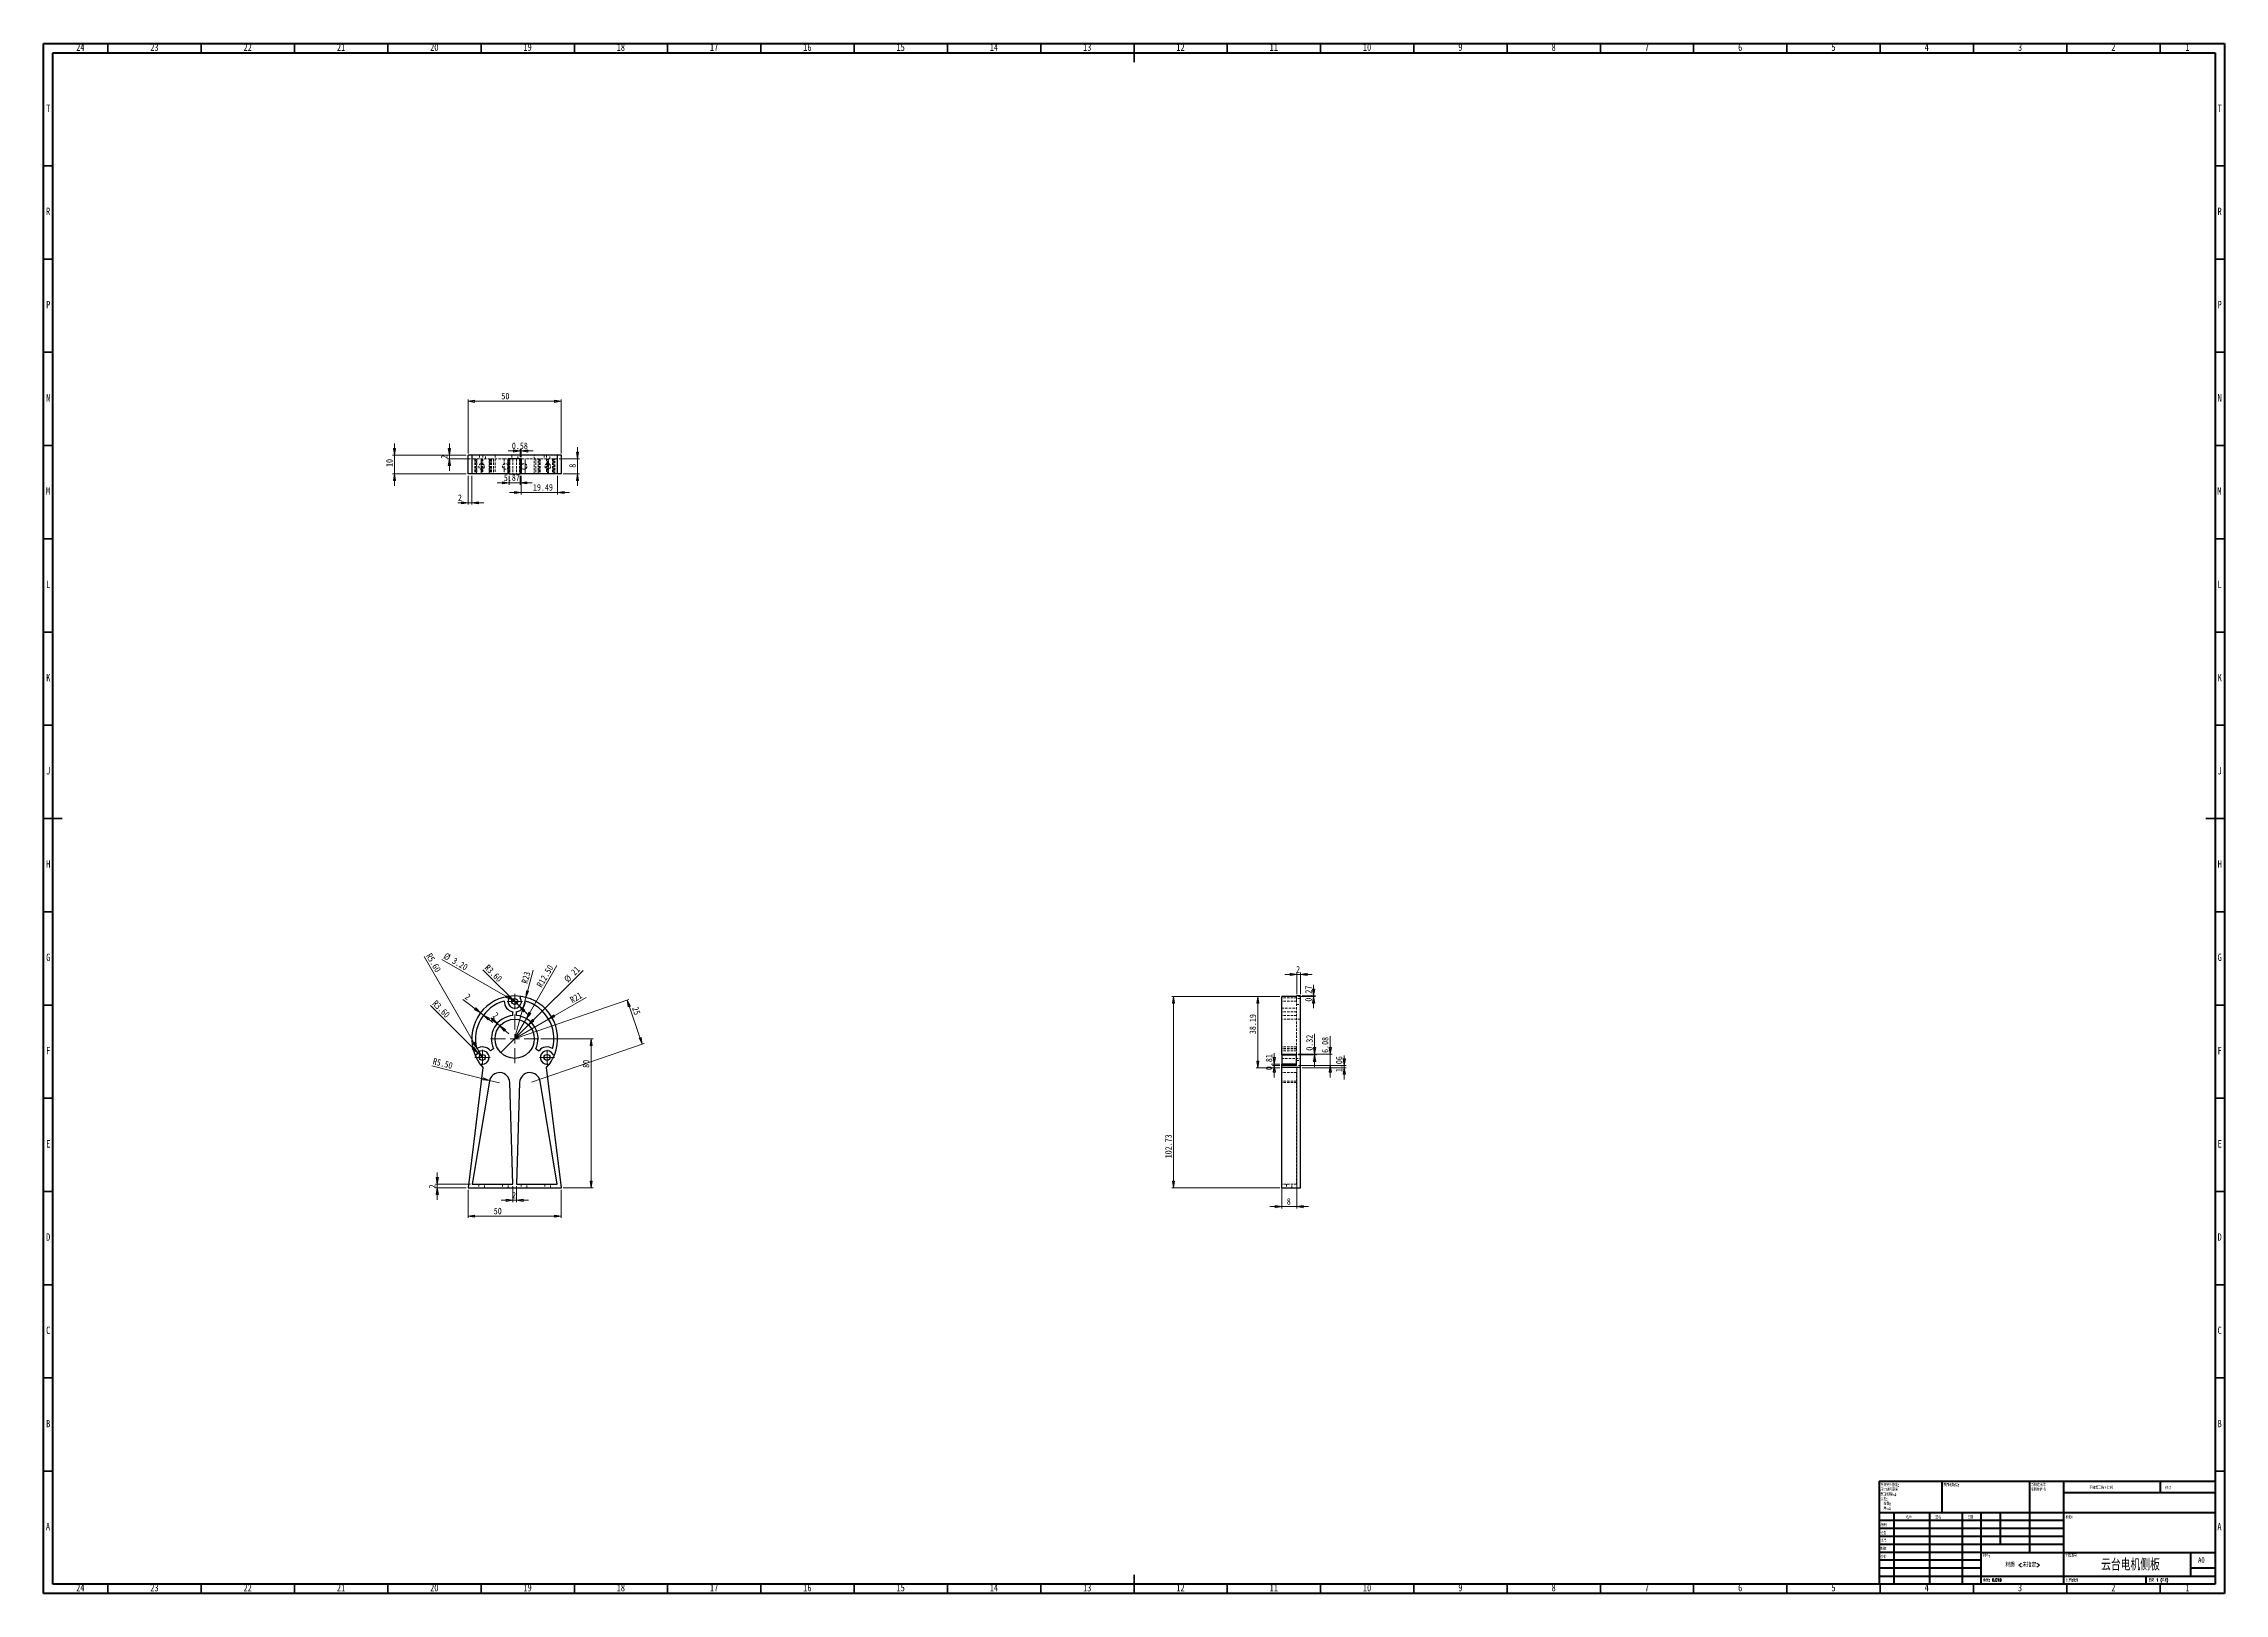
# Model space of a CAD drawing. Header units: millimetres. Extents: x 15 to 1184, y 5 to 836.
import ezdxf

# ---------------------------------------------------------------- set-up
doc = ezdxf.new("R2010")
doc.units = ezdxf.units.MM
doc.linetypes.add('HIDDEN', pattern=[1.905, 1.27, -0.635])
doc.styles.add('SLDTEXTSTYLE0', font='TXT', dxfattribs={"width": 0.75, "bigfont": 'bigfont'})
doc.styles.add('SLDTEXTSTYLE1', font='TXT', dxfattribs={"width": 0.694444, "bigfont": 'bigfont'})
doc.styles.add('SLDTEXTSTYLE2', font='TXT', dxfattribs={"width": 0.75})
doc.dimstyles.new('SLDDIMSTYLE0', dxfattribs={"dimtxt": 3.5, "dimasz": 3.556, "dimexe": 0, "dimexo": 0.0625, "dimgap": 0.875, "dimtad": 1, "dimrnd": 1e-09, "dimzin": 12, "dimdsep": 46, "dimtxsty": 'SLDTEXTSTYLE2', "dimblk1": 'NONE', "dimblk2": 'CLOSED', "dimsah": 1, "dimcen": 0, "dimadec": 0, "dimazin": 3, "dimtfac": 1, "dimtmove": 0, "dimatfit": 3, "dimldrblk": 'NONE', "dimfxl": 1, "dimfrac": 2, "dimtolj": 1, "dimtzin": 12, "dimarcsym": 0})
doc.dimstyles.new('SLDDIMSTYLE1', dxfattribs={"dimtxt": 3.5, "dimasz": 3.556, "dimexe": 0, "dimexo": 0.0625, "dimgap": 0.875, "dimtad": 1, "dimrnd": 1e-09, "dimzin": 4, "dimdsep": 46, "dimtxsty": 'SLDTEXTSTYLE2', "dimblk1": 'CLOSED', "dimblk2": 'CLOSED', "dimsah": 1, "dimcen": 0, "dimadec": 0, "dimazin": 1, "dimtfac": 1, "dimtofl": 0, "dimtmove": 0, "dimatfit": 3, "dimldrblk": 'CLOSED', "dimfxl": 1, "dimfrac": 2, "dimtolj": 1, "dimtzin": 12, "dimarcsym": 0})
doc.dimstyles.new('SLDDIMSTYLE2', dxfattribs={"dimtxt": 3.5, "dimasz": 3.556, "dimexe": 0, "dimexo": 0.0625, "dimgap": 0.875, "dimtad": 1, "dimrnd": 1e-09, "dimzin": 12, "dimdsep": 46, "dimtxsty": 'SLDTEXTSTYLE2', "dimblk1": 'CLOSED', "dimblk2": 'CLOSED', "dimsah": 1, "dimcen": 0, "dimadec": 0, "dimazin": 3, "dimtfac": 1, "dimtofl": 0, "dimtmove": 0, "dimatfit": 3, "dimldrblk": 'CLOSED', "dimfxl": 1, "dimfrac": 2, "dimtolj": 1, "dimtzin": 12, "dimarcsym": 0})
doc.dimstyles.new('SLDDIMSTYLE3', dxfattribs={"dimtxt": 3.5, "dimasz": 3.556, "dimexe": 0, "dimexo": 0.0625, "dimgap": 0.875, "dimtad": 1, "dimrnd": 1e-09, "dimzin": 4, "dimdsep": 46, "dimtxsty": 'SLDTEXTSTYLE2', "dimblk1": 'CLOSED', "dimblk2": 'CLOSED', "dimsah": 1, "dimcen": 0, "dimadec": 0, "dimazin": 1, "dimtfac": 1, "dimtofl": 0, "dimtmove": 1, "dimatfit": 3, "dimldrblk": 'CLOSED', "dimfxl": 1, "dimfrac": 2, "dimtolj": 1, "dimtzin": 12, "dimarcsym": 0})
doc.dimstyles.new('SLDDIMSTYLE4', dxfattribs={"dimtxt": 3.5, "dimasz": 3.556, "dimexe": 0, "dimexo": 0.0625, "dimgap": 0.875, "dimtad": 1, "dimrnd": 1e-09, "dimzin": 4, "dimdsep": 46, "dimtxsty": 'SLDTEXTSTYLE2', "dimblk1": 'NONE', "dimblk2": 'CLOSED', "dimsah": 1, "dimcen": 0, "dimadec": 0, "dimazin": 1, "dimtfac": 1, "dimtmove": 0, "dimatfit": 3, "dimldrblk": 'NONE', "dimfxl": 1, "dimfrac": 2, "dimtolj": 1, "dimtzin": 12, "dimarcsym": 0})
doc.dimstyles.new('SLDDIMSTYLE5', dxfattribs={"dimtxt": 3.5, "dimasz": 3.556, "dimexe": 0, "dimexo": 0.0625, "dimgap": 0.875, "dimtad": 1, "dimrnd": 1e-09, "dimzin": 12, "dimdsep": 46, "dimtxsty": 'SLDTEXTSTYLE2', "dimblk1": 'CLOSED', "dimblk2": 'CLOSED', "dimsah": 1, "dimcen": 0.09, "dimadec": 0, "dimazin": 3, "dimtfac": 1, "dimtmove": 0, "dimatfit": 0, "dimldrblk": 'CLOSED', "dimfxl": 1, "dimfrac": 2, "dimtolj": 1, "dimtzin": 12, "dimarcsym": 0})
doc.dimstyles.new('SLDDIMSTYLE6', dxfattribs={"dimtxt": 3.5, "dimasz": 3.556, "dimexe": 0, "dimexo": 0.0625, "dimgap": 0.875, "dimtad": 1, "dimrnd": 1e-09, "dimzin": 12, "dimdsep": 46, "dimtxsty": 'SLDTEXTSTYLE2', "dimblk1": 'CLOSED', "dimblk2": 'CLOSED', "dimsah": 1, "dimcen": 0.09, "dimadec": 0, "dimazin": 3, "dimtfac": 1, "dimtofl": 0, "dimtmove": 0, "dimatfit": 3, "dimldrblk": 'CLOSED', "dimfxl": 1, "dimfrac": 2, "dimtolj": 1, "dimtzin": 12, "dimarcsym": 0})
doc.dimstyles.new('SLDDIMSTYLE7', dxfattribs={"dimtxt": 3.5, "dimasz": 3.556, "dimexe": 0, "dimexo": 0.0625, "dimgap": 0.875, "dimtad": 1, "dimrnd": 1e-09, "dimdsep": 46, "dimtxsty": 'SLDTEXTSTYLE2', "dimblk1": 'CLOSED', "dimblk2": 'CLOSED', "dimsah": 1, "dimcen": 0.09, "dimadec": 0, "dimazin": 2, "dimtfac": 1, "dimtmove": 0, "dimatfit": 0, "dimldrblk": 'CLOSED', "dimfxl": 1, "dimfrac": 2, "dimtolj": 1, "dimtzin": 12, "dimarcsym": 0})

msp = doc.modelspace()

# ---------------------------------------------------------------- texts
at = {"color": 7, "linetype": 'Continuous', "lineweight": 0}
for s, insert, char_height, attachment_point, style in [('24', (34.67, 836.06), 3.9688, 2, 'SLDTEXTSTYLE2'), ('23', (74.42, 836.06), 3.9688, 2, 'SLDTEXTSTYLE2'), ('22', (124.42, 836.06), 3.9688, 2, 'SLDTEXTSTYLE2'), ('21', (174.42, 836.06), 3.9688, 2, 'SLDTEXTSTYLE2'), ('20', (224.42, 836.06), 3.9688, 2, 'SLDTEXTSTYLE2'), ('19', (274.42, 836.06), 3.9688, 2, 'SLDTEXTSTYLE2'), ('18', (324.42, 836.06), 3.9688, 2, 'SLDTEXTSTYLE2'), ('17', (374.42, 836.06), 3.9688, 2, 'SLDTEXTSTYLE2'), ('16', (424.42, 836.06), 3.9688, 2, 'SLDTEXTSTYLE2'), ('15', (474.42, 836.06), 3.9688, 2, 'SLDTEXTSTYLE2'), ('14', (524.42, 836.06), 3.9688, 2, 'SLDTEXTSTYLE2'), ('13', (574.42, 836.06), 3.9688, 2, 'SLDTEXTSTYLE2'), ('12', (624.42, 836.06), 3.9688, 2, 'SLDTEXTSTYLE2'), ('11', (674.42, 836.06), 3.9688, 2, 'SLDTEXTSTYLE2'), ('10', (724.42, 836.06), 3.9688, 2, 'SLDTEXTSTYLE2'), ('9', (774.46, 836.06), 3.969, 2, 'SLDTEXTSTYLE2'), ('8', (824.46, 836.06), 3.969, 2, 'SLDTEXTSTYLE2'), ('7', (874.46, 836.06), 3.969, 2, 'SLDTEXTSTYLE2'), ('6', (924.46, 836.06), 3.969, 2, 'SLDTEXTSTYLE2'), ('5', (974.46, 836.06), 3.969, 2, 'SLDTEXTSTYLE2'), ('4', (1024.46, 836.06), 3.969, 2, 'SLDTEXTSTYLE2'), ('3', (1074.46, 836.06), 3.969, 2, 'SLDTEXTSTYLE2'), ('2', (1124.46, 836.06), 3.969, 2, 'SLDTEXTSTYLE2'), ('1', (1164.21, 836.06), 3.969, 2, 'SLDTEXTSTYLE2'), ('T', (17.488, 803.31), 3.969, 2, 'SLDTEXTSTYLE2'), ('T', (1181.488, 803.31), 3.969, 2, 'SLDTEXTSTYLE2'), ('R', (17.444, 748.06), 3.969, 2, 'SLDTEXTSTYLE2'), ('R', (1181.444, 748.06), 3.969, 2, 'SLDTEXTSTYLE2'), ('P', (17.485, 698.06), 3.969, 2, 'SLDTEXTSTYLE2'), ('P', (1181.485, 698.06), 3.969, 2, 'SLDTEXTSTYLE2'), ('N', (17.464, 648.06), 3.969, 2, 'SLDTEXTSTYLE2'), ('N', (1181.464, 648.06), 3.969, 2, 'SLDTEXTSTYLE2'), ('M', (17.362, 598.06), 3.969, 2, 'SLDTEXTSTYLE2'), ('M', (1181.362, 598.06), 3.969, 2, 'SLDTEXTSTYLE2'), ('L', (17.455, 548.06), 3.969, 2, 'SLDTEXTSTYLE2'), ('L', (1181.455, 548.06), 3.969, 2, 'SLDTEXTSTYLE2'), ('K', (17.489, 498.06), 3.969, 2, 'SLDTEXTSTYLE2'), ('K', (1181.489, 498.06), 3.969, 2, 'SLDTEXTSTYLE2'), ('J', (17.465, 448.06), 3.969, 2, 'SLDTEXTSTYLE2'), ('J', (1181.465, 448.06), 3.969, 2, 'SLDTEXTSTYLE2'), ('H', (17.49, 398.06), 3.969, 2, 'SLDTEXTSTYLE2'), ('H', (1181.49, 398.06), 3.969, 2, 'SLDTEXTSTYLE2'), ('G', (17.487, 348.06), 3.969, 2, 'SLDTEXTSTYLE2'), ('G', (1181.487, 348.06), 3.969, 2, 'SLDTEXTSTYLE2'), ('F', (17.458, 298.06), 3.969, 2, 'SLDTEXTSTYLE2'), ('F', (1181.458, 298.06), 3.969, 2, 'SLDTEXTSTYLE2'), ('E', (17.508, 248.06), 3.969, 2, 'SLDTEXTSTYLE2'), ('E', (1181.508, 248.06), 3.969, 2, 'SLDTEXTSTYLE2'), ('D', (17.453, 198.06), 3.969, 2, 'SLDTEXTSTYLE2'), ('D', (1181.453, 198.06), 3.969, 2, 'SLDTEXTSTYLE2'), ('C', (17.459, 148.06), 3.969, 2, 'SLDTEXTSTYLE2'), ('C', (1181.459, 148.06), 3.969, 2, 'SLDTEXTSTYLE2'), ('B', (17.471, 98.06), 3.969, 2, 'SLDTEXTSTYLE2'), ('B', (1181.471, 98.06), 3.969, 2, 'SLDTEXTSTYLE2'), ('\\M+1955C\\M+196CA\\M+19165糙\\M+19378:', (1033.371, 63.919), 1.5, 1, 'SLDTEXTSTYLE0'), ('\\M+19573调\\M+190AE\\M+18D48\\M+192F6图\\M+194E4\\M+197E1', (1111.615, 62.533), 1.5, 1, 'SLDTEXTSTYLE0'), ('\\M+18F43订', (1152.328, 62.335), 1.5, 1, 'SLDTEXTSTYLE0'), ('A', (17.34, 42.81), 3.969, 2, 'SLDTEXTSTYLE2'), ('检查', (999.624, 38.154), 1.5, 1, 'SLDTEXTSTYLE0'), ('绘\\M+190A7', (999.685, 42.43), 1.5, 1, 'SLDTEXTSTYLE0'), ('\\M+196BC\\M+18FCC', (1013.322, 46.501), 1.5, 1, 'SLDTEXTSTYLE0'), ('签\\M+196BC', (1029.034, 46.562), 1.5, 1, 'SLDTEXTSTYLE0'), ('\\M+193FA\\M+18AFA', (1046.215, 46.576), 1.5, 1, 'SLDTEXTSTYLE0'), ('标题:', (1098.956, 46.576), 1.5, 1, 'SLDTEXTSTYLE0'), ('A', (1181.34, 42.81), 3.969, 2, 'SLDTEXTSTYLE2'), ('\\M+194E1\\M+18F79', (999.622, 34.177), 1.5, 1, 'SLDTEXTSTYLE0'), ('验检', (999.677, 25.35), 1.5, 1, 'SLDTEXTSTYLE0'), ('\\M+190A7\\M+191A2', (999.682, 29.734), 1.5, 1, 'SLDTEXTSTYLE0'), ('\\M+18DDE\\M+197BF:', (1054.646, 25.986), 1.5, 1, 'SLDTEXTSTYLE0'), ('\\M+18D48\\M+192F6图\\M+18D86', (1098.629, 25.986), 1.5, 1, 'SLDTEXTSTYLE0'), ('\\M+1895D\\M+191E4电\\M+18AF7侧\\M+194C2', (1133.664, 23.607), 6.35, 2, 'SLDTEXTSTYLE0'), ('A0', (1169.871, 24.406), 2.9104, 1, 'SLDTEXTSTYLE2'), ('\\M+18F64\\M+197CA: 0.019', (1054.618, 12.949), 1.4986, 1, 'SLDTEXTSTYLE0'), ('\\M+18DDE质 <\\M+196A2\\M+18E77\\M+192E8>', (1075.966, 21.486), 2.38125, 2, 'SLDTEXTSTYLE0'), ('\\M+194E4\\M+197E1:1:1', (1099.074, 12.9), 1.5, 1, 'SLDTEXTSTYLE0'), ('图纸 1 (\\M+18BA41)', (1143.478, 12.9), 1.5, 1, 'SLDTEXTSTYLE1'), ('24', (34.67, 10.06), 3.9688, 2, 'SLDTEXTSTYLE2'), ('23', (74.42, 10.06), 3.9688, 2, 'SLDTEXTSTYLE2'), ('22', (124.42, 10.06), 3.9688, 2, 'SLDTEXTSTYLE2'), ('21', (174.42, 10.06), 3.9688, 2, 'SLDTEXTSTYLE2'), ('20', (224.42, 10.06), 3.9688, 2, 'SLDTEXTSTYLE2'), ('19', (274.42, 10.06), 3.9688, 2, 'SLDTEXTSTYLE2'), ('18', (324.42, 10.06), 3.9688, 2, 'SLDTEXTSTYLE2'), ('17', (374.42, 10.06), 3.9688, 2, 'SLDTEXTSTYLE2'), ('16', (424.42, 10.06), 3.9688, 2, 'SLDTEXTSTYLE2'), ('15', (474.42, 10.06), 3.9688, 2, 'SLDTEXTSTYLE2'), ('14', (524.42, 10.06), 3.9688, 2, 'SLDTEXTSTYLE2'), ('13', (574.42, 10.06), 3.9688, 2, 'SLDTEXTSTYLE2'), ('12', (624.42, 10.06), 3.9688, 2, 'SLDTEXTSTYLE2'), ('11', (674.42, 10.06), 3.9688, 2, 'SLDTEXTSTYLE2'), ('10', (724.42, 10.06), 3.9688, 2, 'SLDTEXTSTYLE2'), ('9', (774.46, 10.06), 3.969, 2, 'SLDTEXTSTYLE2'), ('8', (824.46, 10.06), 3.969, 2, 'SLDTEXTSTYLE2'), ('7', (874.46, 10.06), 3.969, 2, 'SLDTEXTSTYLE2'), ('6', (924.46, 10.06), 3.969, 2, 'SLDTEXTSTYLE2'), ('5', (974.46, 10.06), 3.969, 2, 'SLDTEXTSTYLE2'), ('4', (1024.46, 10.06), 3.969, 2, 'SLDTEXTSTYLE2'), ('3', (1074.46, 10.06), 3.969, 2, 'SLDTEXTSTYLE2'), ('2', (1124.46, 10.06), 3.969, 2, 'SLDTEXTSTYLE2'), ('1', (1164.21, 10.06), 3.969, 2, 'SLDTEXTSTYLE2')]:
    msp.add_mtext(s, dxfattribs=dict(at, insert=insert, char_height=char_height, attachment_point=attachment_point, style=style))

# ---------------------------------------------------------------- blocks, each defined once
blk = doc.blocks.new('SW_NOTE_0')
at = {"color": 0, "linetype": 'Continuous', "lineweight": 0, "char_height": 1.5, "attachment_point": 1, "style": 'SLDTEXTSTYLE0'}
for s, insert in [('\\M+18F9C\\M+194F1另\\M+18A4F\\M+18E77\\M+192E8:', (0, 1.9)), ('\\M+18EDA\\M+190A1\\M+18E67\\M+19770\\M+19F7C\\M+195C4', (0, -0.6)), ('\\M+1955C\\M+196CA\\M+19165糙\\M+19378:', (0, -3.1)), ('\\M+18CF6\\M+18DB7:', (0, -5.6)), ('线\\M+190AB:', (1.7, -8.1)), ('\\M+18A70\\M+19378:', (1.7, -10.6))]:
    blk.add_mtext(s, dxfattribs=dict(at, insert=insert))
blk = doc.blocks.new('SW_NOTE_1')
at = {"color": 0, "linetype": 'Continuous', "lineweight": 0, "char_height": 1.5, "attachment_point": 1, "style": 'SLDTEXTSTYLE0'}
for s, insert in [('\\M+18FAB锐边\\M+190B4\\M+18F9C', (0, 1.9)), ('\\M+196D1\\M+18E68\\M+19BF3\\M+190DC\\M+19266', (0, -0.6))]:
    blk.add_mtext(s, dxfattribs=dict(at, insert=insert))
blk = doc.blocks.new('_Closed')
at = {"color": 0, "linetype": 'ByBlock', "lineweight": -2}
for p, q in [((-1, 0.166667), (0, 0)), ((-1, 0.166667), (-1, -0.166667)), ((0, 0), (-1, -0.166667)), ((0, 0), (-1, 0))]:
    blk.add_line(p, q, dxfattribs=at)
blk = doc.blocks.new('_D')
at = {"color": 7, "linetype": 'Continuous', "lineweight": 18}
for q in [(304.2, 339), (260.1, 295)]:
    blk.add_line((274.9, 309.8), q, dxfattribs=at)
at = {"color": 7, "linetype": 'Continuous', "lineweight": 18, "xscale": 3.556, "yscale": 3.556, "rotation": 225}
blk.add_blockref('_Closed', (274.9, 309.8, -5), dxfattribs=at)
at = {"color": 7, "linetype": 'Continuous', "lineweight": 18, "char_height": 3.5, "attachment_point": 1, "rotation": 45, "style": 'SLDTEXTSTYLE2'}
for s, insert in [('21', (297.3, 338.6)), ('%%c', (293.6, 334.8))]:
    blk.add_mtext(s, dxfattribs=dict(at, insert=insert))
blk = doc.blocks.new('_None')
blk = doc.blocks.new('_D_1')
at = {"color": 7, "linetype": 'Continuous', "lineweight": 18}
for q in [(290.1, 341.6), (267.5, 302.4)]:
    blk.add_line((273.8, 313.2), q, dxfattribs=at)
at = {"color": 7, "linetype": 'Continuous', "lineweight": 18, "xscale": 3.556, "yscale": 3.556, "rotation": 240}
blk.add_blockref('_Closed', (273.8, 313.2, -5), dxfattribs=at)
at = {"color": 7, "linetype": 'Continuous', "lineweight": 18, "insert": (279, 331.3), "char_height": 3.5, "attachment_point": 1, "rotation": 60, "style": 'SLDTEXTSTYLE2'}
blk.add_mtext('R12.50', dxfattribs=at)
blk = doc.blocks.new('_D_2')
at = {"color": 7, "linetype": 'Continuous', "lineweight": 18}
for q in [(305.9, 324.6), (267.5, 302.4)]:
    blk.add_line((285.7, 312.9), q, dxfattribs=at)
at = {"color": 7, "linetype": 'Continuous', "lineweight": 18, "xscale": 3.556, "yscale": 3.556, "rotation": 210}
blk.add_blockref('_Closed', (285.7, 312.9, -5), dxfattribs=at)
at = {"color": 7, "linetype": 'Continuous', "lineweight": 18, "insert": (296.7, 324.4), "char_height": 3.5, "attachment_point": 1, "rotation": 30, "style": 'SLDTEXTSTYLE2'}
blk.add_mtext('R21', dxfattribs=at)
blk = doc.blocks.new('_D_3')
at = {"color": 7, "linetype": 'Continuous', "lineweight": 18}
for q in [(277.4, 339.1), (267.5, 302.4)]:
    blk.add_line((273.5, 324.6), q, dxfattribs=at)
at = {"color": 7, "linetype": 'Continuous', "lineweight": 18, "xscale": 3.556, "yscale": 3.556, "rotation": 255}
blk.add_blockref('_Closed', (273.5, 324.6, -5), dxfattribs=at)
at = {"color": 7, "linetype": 'Continuous', "lineweight": 18, "insert": (271, 332.6), "char_height": 3.5, "attachment_point": 1, "rotation": 75, "style": 'SLDTEXTSTYLE2'}
blk.add_mtext('R23', dxfattribs=at)
blk = doc.blocks.new('_D_4')
at = {"color": 7, "linetype": 'Continuous', "lineweight": 18}
for q in [(250.4, 339.4), (274.6, 315.4)]:
    blk.add_line((270.1, 319.8), q, dxfattribs=at)
at = {"color": 7, "linetype": 'Continuous', "lineweight": 18, "xscale": 3.556, "yscale": 3.556, "rotation": 135.0644554425}
blk.add_blockref('_Closed', (270.1, 319.8, -5), dxfattribs=at)
at = {"color": 7, "linetype": 'Continuous', "lineweight": 18, "insert": (253.6, 342.6), "char_height": 3.5, "attachment_point": 1, "rotation": 315, "style": 'SLDTEXTSTYLE2'}
blk.add_mtext('R3.60', dxfattribs=at)
blk = doc.blocks.new('_D_5')
at = {"color": 7, "linetype": 'Continuous', "lineweight": 18}
for q in [(228.5, 344.9), (268.9, 321.6)]:
    blk.add_line((266.1, 323.2), q, dxfattribs=at)
at = {"color": 7, "linetype": 'Continuous', "lineweight": 18, "xscale": 3.556, "yscale": 3.556, "rotation": 330}
blk.add_blockref('_Closed', (266.1, 323.2, -5), dxfattribs=at)
at = {"color": 7, "linetype": 'Continuous', "lineweight": 18, "char_height": 3.5, "attachment_point": 1, "rotation": 330, "style": 'SLDTEXTSTYLE2'}
for s, insert in [('%%c', (230.8, 348.8)), ('3.20', (235.4, 346.2))]:
    blk.add_mtext(s, dxfattribs=dict(at, insert=insert))
blk = doc.blocks.new('_D_6')
at = {"color": 7, "linetype": 'Continuous', "lineweight": 18}
for p, q in [((249.2, 316.3), (239.8, 323.4)), ((250.8, 315.1), (249.2, 316.3)), ((250.8, 315.1), (255.8, 311.2))]:
    blk.add_line(p, q, dxfattribs=at)
at = {"color": 7, "linetype": 'Continuous', "lineweight": 18, "xscale": 3.556, "yscale": 3.556}
for p, rotation in [((249.2, 316.3, -5), 322.840775269), ((250.8, 315.1, -5), 142.840775269)]:
    blk.add_blockref('_Closed', p, dxfattribs=dict(at, rotation=rotation))
at = {"color": 7, "linetype": 'Continuous', "lineweight": 18, "insert": (242.6, 327), "char_height": 3.5, "attachment_point": 1, "rotation": 322.8408, "style": 'SLDTEXTSTYLE2'}
blk.add_mtext('2', dxfattribs=at)
blk = doc.blocks.new('_D_7')
at = {"color": 7, "linetype": 'Continuous', "lineweight": 18}
for p, q in [((258.1, 310.6), (254.7, 313.6)), ((259.6, 309.3), (258.1, 310.6)), ((259.6, 309.3), (264.4, 305.1))]:
    blk.add_line(p, q, dxfattribs=at)
at = {"color": 7, "linetype": 'Continuous', "lineweight": 18, "xscale": 3.556, "yscale": 3.556}
for p, rotation in [((258.1, 310.6, -5), 318.8118849179), ((259.6, 309.3, -5), 138.8118849179)]:
    blk.add_blockref('_Closed', p, dxfattribs=dict(at, rotation=rotation))
at = {"color": 7, "linetype": 'Continuous', "lineweight": 18, "insert": (257.7, 317), "char_height": 3.5, "attachment_point": 1, "rotation": 318.8119, "style": 'SLDTEXTSTYLE2'}
blk.add_mtext('2', dxfattribs=at)
blk = doc.blocks.new('_D_8')
at = {"color": 7, "linetype": 'Continuous', "lineweight": 18}
for q in [(219, 346.5), (250.2, 292.4)]:
    blk.add_line((247.4, 297.2), q, dxfattribs=at)
at = {"color": 7, "linetype": 'Continuous', "lineweight": 18, "xscale": 3.556, "yscale": 3.556, "rotation": 300}
blk.add_blockref('_Closed', (247.4, 297.2, -5), dxfattribs=at)
at = {"color": 7, "linetype": 'Continuous', "lineweight": 18, "insert": (222.9, 348.7), "char_height": 3.5, "attachment_point": 1, "rotation": 300, "style": 'SLDTEXTSTYLE2'}
blk.add_mtext('R5.60', dxfattribs=at)
blk = doc.blocks.new('_D_9')
at = {"color": 7, "linetype": 'Continuous', "lineweight": 18}
for q in [(222.4, 320.2), (250.2, 292.4)]:
    blk.add_line((247.7, 294.9), q, dxfattribs=at)
at = {"color": 7, "linetype": 'Continuous', "lineweight": 18, "xscale": 3.556, "yscale": 3.556, "rotation": 315}
blk.add_blockref('_Closed', (247.7, 294.9, -5), dxfattribs=at)
at = {"color": 7, "linetype": 'Continuous', "lineweight": 18, "insert": (225.6, 323.4), "char_height": 3.5, "attachment_point": 1, "rotation": 315, "style": 'SLDTEXTSTYLE2'}
blk.add_mtext('R3.60', dxfattribs=at)
blk = doc.blocks.new('_D_10')
at = {"color": 7, "linetype": 'Continuous', "lineweight": 18}
for p, q in [((242.5, 221.4), (242.5, 206.3)), ((292.5, 221.4), (292.5, 206.3)), ((242.5, 207.3), (292.5, 207.3))]:
    blk.add_line(p, q, dxfattribs=at)
at = {"color": 7, "linetype": 'Continuous', "lineweight": 18, "xscale": 3.556, "yscale": 3.556, "rotation": 180}
blk.add_blockref('_Closed', (242.5, 207.3, -5), dxfattribs=at)
at = {"color": 7, "linetype": 'Continuous', "lineweight": 18, "xscale": 3.556, "yscale": 3.556}
blk.add_blockref('_Closed', (292.5, 207.3, -5), dxfattribs=at)
at = {"color": 7, "linetype": 'Continuous', "lineweight": 18, "insert": (256.3, 211.8), "char_height": 3.5, "attachment_point": 1, "style": 'SLDTEXTSTYLE2'}
blk.add_mtext('50', dxfattribs=at)
blk = doc.blocks.new('_D_11')
at = {"color": 7, "linetype": 'Continuous', "lineweight": 18}
for p, q in [((281.5, 302.4), (309.5, 302.4)), ((308.5, 222.4), (308.5, 302.4)), ((293.5, 222.4), (309.5, 222.4))]:
    blk.add_line(p, q, dxfattribs=at)
at = {"color": 7, "linetype": 'Continuous', "lineweight": 18, "xscale": 3.556, "yscale": 3.556}
for p, rotation in [((308.5, 302.4, -5), 90), ((308.5, 222.4, -5), 270)]:
    blk.add_blockref('_Closed', p, dxfattribs=dict(at, rotation=rotation))
at = {"color": 7, "linetype": 'Continuous', "lineweight": 18, "insert": (304, 286.8), "char_height": 3.5, "attachment_point": 1, "rotation": 90, "style": 'SLDTEXTSTYLE2'}
blk.add_mtext('80', dxfattribs=at)
blk = doc.blocks.new('_D_12')
at = {"color": 7, "linetype": 'Continuous', "lineweight": 18}
for p, q in [((243.8, 224.4), (225, 224.4)), ((241.5, 222.4), (225, 222.4)), ((226, 224.4), (226, 230.7)), ((226, 224.4), (226, 222.4)), ((226, 222.4), (226, 216))]:
    blk.add_line(p, q, dxfattribs=at)
at = {"color": 7, "linetype": 'Continuous', "lineweight": 18, "xscale": 3.556, "yscale": 3.556}
for p, rotation in [((226, 224.4, -5), 270), ((226, 222.4, -5), 90)]:
    blk.add_blockref('_Closed', p, dxfattribs=dict(at, rotation=rotation))
at = {"color": 7, "linetype": 'Continuous', "lineweight": 18, "insert": (221.5, 222.2), "char_height": 3.5, "attachment_point": 1, "rotation": 90, "style": 'SLDTEXTSTYLE2'}
blk.add_mtext('2', dxfattribs=at)
blk = doc.blocks.new('_D_13')
at = {"color": 7, "linetype": 'Continuous', "lineweight": 18}
for q in [(223.1, 287.8), (259.4, 278.8)]:
    blk.add_line((254.1, 280.1), q, dxfattribs=at)
at = {"color": 7, "linetype": 'Continuous', "lineweight": 18, "xscale": 3.556, "yscale": 3.556, "rotation": 345.944666293}
blk.add_blockref('_Closed', (254.1, 280.1, -5), dxfattribs=at)
at = {"color": 7, "linetype": 'Continuous', "lineweight": 18, "insert": (224.2, 292.2), "char_height": 3.5, "attachment_point": 1, "rotation": 345.9447, "style": 'SLDTEXTSTYLE2'}
blk.add_mtext('R5.50', dxfattribs=at)
blk = doc.blocks.new('_D_14')
at = {"color": 7, "linetype": 'Continuous', "lineweight": 18}
for p, q in [((268.5, 302.7), (328.7, 323.5)), ((327.8, 323.1), (335.9, 299.5)), ((276.6, 279.1), (336.9, 299.8))]:
    blk.add_line(p, q, dxfattribs=at)
at = {"color": 7, "linetype": 'Continuous', "lineweight": 18, "xscale": 3.556, "yscale": 3.556}
for p, rotation in [((327.8, 323.1, -5), 109), ((335.9, 299.5, -5), 289)]:
    blk.add_blockref('_Closed', p, dxfattribs=dict(at, rotation=rotation))
at = {"color": 7, "linetype": 'Continuous', "lineweight": 18, "insert": (333.7, 320), "char_height": 3.5, "attachment_point": 1, "rotation": 289, "style": 'SLDTEXTSTYLE2'}
blk.add_mtext('25', dxfattribs=at)
blk = doc.blocks.new('_D_15')
at = {"color": 7, "linetype": 'Continuous', "lineweight": 18}
for p, q in [((266.5, 223.4), (266.5, 214.8)), ((268.5, 223.4), (268.5, 214.8)), ((266.5, 215.8), (260.2, 215.8)), ((266.5, 215.8), (268.5, 215.8)), ((268.5, 215.8), (274.9, 215.8))]:
    blk.add_line(p, q, dxfattribs=at)
at = {"color": 7, "linetype": 'Continuous', "lineweight": 18, "xscale": 3.556, "yscale": 3.556}
for p, rotation in [((266.5, 215.8, -5), 360), ((268.5, 215.8, -5), 180)]:
    blk.add_blockref('_Closed', p, dxfattribs=dict(at, rotation=rotation))
at = {"color": 7, "linetype": 'Continuous', "lineweight": 18, "insert": (266.1, 220.3), "char_height": 3.5, "attachment_point": 1, "style": 'SLDTEXTSTYLE2'}
blk.add_mtext('2', dxfattribs=at)
blk = doc.blocks.new('SW_CENTERMARKSYMBOL_0')
at = {"color": 0, "linetype": 'Continuous', "lineweight": 0}
for p, q in [((-2.5, 0), (-4.1, 0)), ((0, 0), (-2.5, 0)), ((0, 2.5), (0, 4.1)), ((0, 0), (0, 2.5)), ((0, 0), (0, -2.5)), ((0, 0), (2.5, 0)), ((2.5, 0), (4.1, 0)), ((0, -2.5), (0, -4.1))]:
    blk.add_line(p, q, dxfattribs=at)
blk = doc.blocks.new('SW_CENTERMARKSYMBOL_1')
at = {"color": 0, "linetype": 'Continuous', "lineweight": 0}
for p, q in [((-2.5, 0), (-4.1, 0)), ((0, 0), (-2.5, 0)), ((0, 2.5), (0, 4.1)), ((0, 0), (0, 2.5)), ((0, 0), (0, -2.5)), ((0, 0), (2.5, 0)), ((2.5, 0), (4.1, 0)), ((0, -2.5), (0, -4.1))]:
    blk.add_line(p, q, dxfattribs=at)
blk = doc.blocks.new('SW_CENTERMARKSYMBOL_2')
at = {"color": 0, "linetype": 'Continuous', "lineweight": 0}
for p, q in [((-2.5, 0), (-4.1, 0)), ((0, 0), (-2.5, 0)), ((0, 2.5), (0, 4.1)), ((0, 0), (0, 2.5)), ((0, 0), (0, -2.5)), ((0, 0), (2.5, 0)), ((2.5, 0), (4.1, 0)), ((0, -2.5), (0, -4.1))]:
    blk.add_line(p, q, dxfattribs=at)
blk = doc.blocks.new('SW_CENTERMARKSYMBOL_3')
at = {"color": 0, "linetype": 'Continuous', "lineweight": 0}
for p, q in [((0, 5), (0, 13)), ((-5, 0), (-13, 0)), ((0, 0), (-2.5, 0)), ((0, 0), (0, 2.5)), ((0, 0), (0, -2.5)), ((0, 0), (2.5, 0)), ((5, 0), (13, 0)), ((0, -5), (0, -13))]:
    blk.add_line(p, q, dxfattribs=at)
blk = doc.blocks.new('_D_16')
at = {"color": 7, "linetype": 'Continuous', "lineweight": 18}
for p, q in [((203.1, 615.3), (203.1, 621.6)), ((241.5, 615.3), (202.1, 615.3)), ((203.1, 605.3), (203.1, 615.3)), ((241.5, 605.3), (202.1, 605.3)), ((203.1, 605.3), (203.1, 598.9))]:
    blk.add_line(p, q, dxfattribs=at)
at = {"color": 7, "linetype": 'Continuous', "lineweight": 18, "xscale": 3.556, "yscale": 3.556}
for p, rotation in [((203.1, 615.3, -51.5), 270), ((203.1, 605.3, -51.5), 90)]:
    blk.add_blockref('_Closed', p, dxfattribs=dict(at, rotation=rotation))
at = {"color": 7, "linetype": 'Continuous', "lineweight": 18, "insert": (198.6, 609), "char_height": 3.5, "attachment_point": 1, "rotation": 90, "style": 'SLDTEXTSTYLE2'}
blk.add_mtext('10', dxfattribs=at)
blk = doc.blocks.new('_D_17')
at = {"color": 7, "linetype": 'Continuous', "lineweight": 18}
for p, q in [((242.5, 616.3), (242.5, 645.2)), ((292.5, 644.2), (242.5, 644.2)), ((292.5, 616.3), (292.5, 645.2))]:
    blk.add_line(p, q, dxfattribs=at)
at = {"color": 7, "linetype": 'Continuous', "lineweight": 18, "xscale": 3.556, "yscale": 3.556, "rotation": 180}
blk.add_blockref('_Closed', (242.5, 644.2, -51.5), dxfattribs=at)
at = {"color": 7, "linetype": 'Continuous', "lineweight": 18, "xscale": 3.556, "yscale": 3.556}
blk.add_blockref('_Closed', (292.5, 644.2, -51.5), dxfattribs=at)
at = {"color": 7, "linetype": 'Continuous', "lineweight": 18, "insert": (260.4, 648.8), "char_height": 3.5, "attachment_point": 1, "style": 'SLDTEXTSTYLE2'}
blk.add_mtext('50', dxfattribs=at)
blk = doc.blocks.new('_D_18')
at = {"color": 7, "linetype": 'Continuous', "lineweight": 18}
for p, q in [((242.5, 604.3), (242.5, 588.8)), ((244.5, 604.3), (244.5, 588.8)), ((242.5, 589.8), (237.1, 589.8)), ((244.5, 589.8), (242.5, 589.8)), ((244.5, 589.8), (250.9, 589.8))]:
    blk.add_line(p, q, dxfattribs=at)
at = {"color": 7, "linetype": 'Continuous', "lineweight": 18, "xscale": 3.556, "yscale": 3.556}
blk.add_blockref('_Closed', (242.5, 589.8, -51.5), dxfattribs=at)
at = {"color": 7, "linetype": 'Continuous', "lineweight": 18, "xscale": 3.556, "yscale": 3.556, "rotation": 180}
blk.add_blockref('_Closed', (244.5, 589.8, -51.5), dxfattribs=at)
at = {"color": 7, "linetype": 'Continuous', "lineweight": 18, "insert": (237.1, 594.3), "char_height": 3.5, "attachment_point": 1, "style": 'SLDTEXTSTYLE2'}
blk.add_mtext('2', dxfattribs=at)
blk = doc.blocks.new('_D_19')
at = {"color": 7, "linetype": 'Continuous', "lineweight": 18}
for p, q in [((301.2, 613.3), (301.2, 619.6)), ((291.3, 613.3), (302.2, 613.3)), ((301.2, 613.3), (301.2, 605.3)), ((293.5, 605.3), (302.2, 605.3)), ((301.2, 605.3), (301.2, 598.9))]:
    blk.add_line(p, q, dxfattribs=at)
at = {"color": 7, "linetype": 'Continuous', "lineweight": 18, "xscale": 3.556, "yscale": 3.556}
for p, rotation in [((301.2, 613.3, -51.5), 270), ((301.2, 605.3, -51.5), 90)]:
    blk.add_blockref('_Closed', p, dxfattribs=dict(at, rotation=rotation))
at = {"color": 7, "linetype": 'Continuous', "lineweight": 18, "insert": (296.7, 608.6), "char_height": 3.5, "attachment_point": 1, "rotation": 90, "style": 'SLDTEXTSTYLE2'}
blk.add_mtext('8', dxfattribs=at)
blk = doc.blocks.new('_D_20')
at = {"color": 7, "linetype": 'Continuous', "lineweight": 18}
for p, q in [((271, 604.3), (271, 594.3)), ((290.5, 604.3), (290.5, 594.3)), ((271, 595.3), (264.7, 595.3)), ((271, 595.3), (290.5, 595.3)), ((290.5, 595.3), (296.9, 595.3))]:
    blk.add_line(p, q, dxfattribs=at)
at = {"color": 7, "linetype": 'Continuous', "lineweight": 18, "xscale": 3.556, "yscale": 3.556}
blk.add_blockref('_Closed', (271, 595.3, -51.5), dxfattribs=at)
at = {"color": 7, "linetype": 'Continuous', "lineweight": 18, "xscale": 3.556, "yscale": 3.556, "rotation": 180}
blk.add_blockref('_Closed', (290.5, 595.3, -51.5), dxfattribs=at)
at = {"color": 7, "linetype": 'Continuous', "lineweight": 18, "insert": (277.3, 599.8), "char_height": 3.5, "attachment_point": 1, "style": 'SLDTEXTSTYLE2'}
blk.add_mtext('19.49', dxfattribs=at)
blk = doc.blocks.new('_D_21')
at = {"color": 7, "linetype": 'Continuous', "lineweight": 18}
for p, q in [((270.5, 617.6), (264.1, 617.6)), ((270.5, 614.3), (270.5, 618.6)), ((270.5, 617.6), (271, 617.6)), ((271, 614.3), (271, 618.6)), ((271, 617.6), (277.4, 617.6))]:
    blk.add_line(p, q, dxfattribs=at)
at = {"color": 7, "linetype": 'Continuous', "lineweight": 18, "xscale": 3.556, "yscale": 3.556}
blk.add_blockref('_Closed', (270.5, 617.6, -51.5), dxfattribs=at)
at = {"color": 7, "linetype": 'Continuous', "lineweight": 18, "xscale": 3.556, "yscale": 3.556, "rotation": 180}
blk.add_blockref('_Closed', (271, 617.6, -51.5), dxfattribs=at)
at = {"color": 7, "linetype": 'Continuous', "lineweight": 18, "insert": (266, 622.1), "char_height": 3.5, "attachment_point": 1, "style": 'SLDTEXTSTYLE2'}
blk.add_mtext('0.58', dxfattribs=at)
blk = doc.blocks.new('_D_22')
at = {"color": 7, "linetype": 'Continuous', "lineweight": 18}
for p, q in [((264.6, 600.5), (258.2, 600.5)), ((264.6, 604.3), (264.6, 599.5)), ((270.5, 600.5), (264.6, 600.5)), ((270.5, 604.3), (270.5, 599.5)), ((270.5, 600.5), (276.8, 600.5))]:
    blk.add_line(p, q, dxfattribs=at)
at = {"color": 7, "linetype": 'Continuous', "lineweight": 18, "xscale": 3.556, "yscale": 3.556}
blk.add_blockref('_Closed', (264.6, 600.5, -51.5), dxfattribs=at)
at = {"color": 7, "linetype": 'Continuous', "lineweight": 18, "xscale": 3.556, "yscale": 3.556, "rotation": 180}
blk.add_blockref('_Closed', (270.5, 600.5, -51.5), dxfattribs=at)
at = {"color": 7, "linetype": 'Continuous', "lineweight": 18, "insert": (261.7, 605), "char_height": 3.5, "attachment_point": 1, "style": 'SLDTEXTSTYLE2'}
blk.add_mtext('5.87', dxfattribs=at)
blk = doc.blocks.new('_D_23')
at = {"color": 7, "linetype": 'Continuous', "lineweight": 18}
for p, q in [((232.5, 615.3), (232.5, 621.6)), ((241.5, 615.3), (231.5, 615.3)), ((243.8, 613.3), (231.5, 613.3)), ((232.5, 613.3), (232.5, 615.3)), ((232.5, 613.3), (232.5, 606.9))]:
    blk.add_line(p, q, dxfattribs=at)
at = {"color": 7, "linetype": 'Continuous', "lineweight": 18, "xscale": 3.556, "yscale": 3.556}
for p, rotation in [((232.5, 615.3, -51.5), 270), ((232.5, 613.3, -51.5), 90)]:
    blk.add_blockref('_Closed', p, dxfattribs=dict(at, rotation=rotation))
at = {"color": 7, "linetype": 'Continuous', "lineweight": 18, "insert": (228, 613.3), "char_height": 3.5, "attachment_point": 1, "rotation": 90, "style": 'SLDTEXTSTYLE2'}
blk.add_mtext('2', dxfattribs=at)
blk = doc.blocks.new('_D_24')
at = {"color": 7, "linetype": 'Continuous', "lineweight": 18}
for p, q in [((686.7, 336.9), (680.3, 336.9)), ((686.7, 326.4), (686.7, 337.9)), ((688.7, 336.9), (686.7, 336.9)), ((688.7, 326.4), (688.7, 337.9)), ((688.7, 336.9), (695, 336.9))]:
    blk.add_line(p, q, dxfattribs=at)
at = {"color": 7, "linetype": 'Continuous', "lineweight": 18, "xscale": 3.556, "yscale": 3.556}
blk.add_blockref('_Closed', (686.7, 336.9), dxfattribs=at)
at = {"color": 7, "linetype": 'Continuous', "lineweight": 18, "xscale": 3.556, "yscale": 3.556, "rotation": 180}
blk.add_blockref('_Closed', (688.7, 336.9), dxfattribs=at)
at = {"color": 7, "linetype": 'Continuous', "lineweight": 18, "insert": (686.4, 341.4), "char_height": 3.5, "attachment_point": 1, "style": 'SLDTEXTSTYLE2'}
blk.add_mtext('2', dxfattribs=at)
blk = doc.blocks.new('_D_25')
at = {"color": 7, "linetype": 'Continuous', "lineweight": 18}
for p, q in [((695.8, 325.4), (695.8, 331.4)), ((687.7, 325.1), (696.8, 325.1)), ((689.7, 325.4), (696.8, 325.4)), ((695.8, 325.4), (695.8, 325.1)), ((695.8, 325.1), (695.8, 318.8))]:
    blk.add_line(p, q, dxfattribs=at)
at = {"color": 7, "linetype": 'Continuous', "lineweight": 18, "xscale": 3.556, "yscale": 3.556}
for p, rotation in [((695.8, 325.4), 270), ((695.8, 325.1), 90)]:
    blk.add_blockref('_Closed', p, dxfattribs=dict(at, rotation=rotation))
at = {"color": 7, "linetype": 'Continuous', "lineweight": 18, "insert": (691.3, 322.3), "char_height": 3.5, "attachment_point": 1, "rotation": 90, "style": 'SLDTEXTSTYLE2'}
blk.add_mtext('0.27', dxfattribs=at)
blk = doc.blocks.new('_D_26')
at = {"color": 7, "linetype": 'Continuous', "lineweight": 18}
for p, q in [((677.7, 325.1), (619.7, 325.1)), ((620.7, 325.1), (620.7, 222.4)), ((677.7, 222.4), (619.7, 222.4))]:
    blk.add_line(p, q, dxfattribs=at)
at = {"color": 7, "linetype": 'Continuous', "lineweight": 18, "xscale": 3.556, "yscale": 3.556}
for p, rotation in [((620.7, 325.1), 90), ((620.7, 222.4), 270)]:
    blk.add_blockref('_Closed', p, dxfattribs=dict(at, rotation=rotation))
at = {"color": 7, "linetype": 'Continuous', "lineweight": 18, "insert": (616.2, 238.3), "char_height": 3.5, "attachment_point": 1, "rotation": 90, "style": 'SLDTEXTSTYLE2'}
blk.add_mtext('102.73', dxfattribs=at)
blk = doc.blocks.new('_D_27')
at = {"color": 7, "linetype": 'Continuous', "lineweight": 18}
for p, q in [((677.7, 325.1), (664.9, 325.1)), ((665.9, 286.9), (665.9, 325.1)), ((677.7, 286.9), (664.9, 286.9))]:
    blk.add_line(p, q, dxfattribs=at)
at = {"color": 7, "linetype": 'Continuous', "lineweight": 18, "xscale": 3.556, "yscale": 3.556}
for p, rotation in [((665.9, 325.1), 90), ((665.9, 286.9), 270)]:
    blk.add_blockref('_Closed', p, dxfattribs=dict(at, rotation=rotation))
at = {"color": 7, "linetype": 'Continuous', "lineweight": 18, "insert": (661.4, 304.9), "char_height": 3.5, "attachment_point": 1, "rotation": 90, "style": 'SLDTEXTSTYLE2'}
blk.add_mtext('38.19', dxfattribs=at)
blk = doc.blocks.new('_D_28')
at = {"color": 7, "linetype": 'Continuous', "lineweight": 18}
for p, q in [((678.7, 285.9), (678.7, 211.4)), ((686.7, 287), (686.7, 211.4)), ((678.7, 212.4), (672.3, 212.4)), ((686.7, 212.4), (678.7, 212.4)), ((686.7, 212.4), (693, 212.4))]:
    blk.add_line(p, q, dxfattribs=at)
at = {"color": 7, "linetype": 'Continuous', "lineweight": 18, "xscale": 3.556, "yscale": 3.556}
blk.add_blockref('_Closed', (678.7, 212.4), dxfattribs=at)
at = {"color": 7, "linetype": 'Continuous', "lineweight": 18, "xscale": 3.556, "yscale": 3.556, "rotation": 180}
blk.add_blockref('_Closed', (686.7, 212.4), dxfattribs=at)
at = {"color": 7, "linetype": 'Continuous', "lineweight": 18, "insert": (681.4, 216.9), "char_height": 3.5, "attachment_point": 1, "style": 'SLDTEXTSTYLE2'}
blk.add_mtext('8', dxfattribs=at)
blk = doc.blocks.new('_D_29')
at = {"color": 7, "linetype": 'Continuous', "lineweight": 18}
for p, q in [((712.2, 288), (712.2, 293.5)), ((687.7, 288), (713.2, 288)), ((689.7, 286.9), (713.2, 286.9)), ((712.2, 288), (712.2, 286.9)), ((712.2, 286.9), (712.2, 280.6))]:
    blk.add_line(p, q, dxfattribs=at)
at = {"color": 7, "linetype": 'Continuous', "lineweight": 18, "xscale": 3.556, "yscale": 3.556}
for p, rotation in [((712.2, 288), 270), ((712.2, 286.9), 90)]:
    blk.add_blockref('_Closed', p, dxfattribs=dict(at, rotation=rotation))
at = {"color": 7, "linetype": 'Continuous', "lineweight": 18, "insert": (707.7, 284.5), "char_height": 3.5, "attachment_point": 1, "rotation": 90, "style": 'SLDTEXTSTYLE2'}
blk.add_mtext('1.06', dxfattribs=at)
blk = doc.blocks.new('_D_30')
at = {"color": 7, "linetype": 'Continuous', "lineweight": 18}
for p, q in [((674.7, 288.8), (674.7, 294.7)), ((677.7, 288.8), (673.7, 288.8)), ((677.7, 288), (673.7, 288)), ((674.7, 288.8), (674.7, 288)), ((674.7, 288), (674.7, 281.6))]:
    blk.add_line(p, q, dxfattribs=at)
at = {"color": 7, "linetype": 'Continuous', "lineweight": 18, "xscale": 3.556, "yscale": 3.556}
for p, rotation in [((674.7, 288.8), 270), ((674.7, 288), 90)]:
    blk.add_blockref('_Closed', p, dxfattribs=dict(at, rotation=rotation))
at = {"color": 7, "linetype": 'Continuous', "lineweight": 18, "insert": (670.1, 285.6), "char_height": 3.5, "attachment_point": 1, "rotation": 90, "style": 'SLDTEXTSTYLE2'}
blk.add_mtext('0.81', dxfattribs=at)
blk = doc.blocks.new('_D_31')
at = {"color": 7, "linetype": 'Continuous', "lineweight": 18}
for p, q in [((696.3, 294.1), (696.3, 305.1)), ((687.7, 294.1), (697.3, 294.1)), ((687.7, 293.7), (697.3, 293.7)), ((696.3, 293.7), (696.3, 294.1)), ((696.3, 293.7), (696.3, 287.4))]:
    blk.add_line(p, q, dxfattribs=at)
at = {"color": 7, "linetype": 'Continuous', "lineweight": 18, "xscale": 3.556, "yscale": 3.556}
for p, rotation in [((696.3, 294.1), 270), ((696.3, 293.7), 90)]:
    blk.add_blockref('_Closed', p, dxfattribs=dict(at, rotation=rotation))
at = {"color": 7, "linetype": 'Continuous', "lineweight": 18, "insert": (691.8, 296), "char_height": 3.5, "attachment_point": 1, "rotation": 90, "style": 'SLDTEXTSTYLE2'}
blk.add_mtext('0.32', dxfattribs=at)
blk = doc.blocks.new('_D_32')
at = {"color": 7, "linetype": 'Continuous', "lineweight": 18}
for p, q in [((687.7, 294.1), (705.7, 294.1)), ((704.7, 294.1), (704.7, 303.8)), ((704.7, 288), (704.7, 294.1)), ((687.7, 288), (705.7, 288)), ((704.7, 288), (704.7, 281.6))]:
    blk.add_line(p, q, dxfattribs=at)
at = {"color": 7, "linetype": 'Continuous', "lineweight": 18, "xscale": 3.556, "yscale": 3.556}
for p, rotation in [((704.7, 294.1), 270), ((704.7, 288), 90)]:
    blk.add_blockref('_Closed', p, dxfattribs=dict(at, rotation=rotation))
at = {"color": 7, "linetype": 'Continuous', "lineweight": 18, "insert": (700.2, 294.8), "char_height": 3.5, "attachment_point": 1, "rotation": 90, "style": 'SLDTEXTSTYLE2'}
blk.add_mtext('6.08', dxfattribs=at)

# ---------------------------------------------------------------- dimensions: what is measured, and where the dimension line sits
at = {"color": 7, "linetype": 'Continuous', "lineweight": 18}
for base, p1, p2, dimstyle, picture, middle in [((242.525, 644.244), (292.525, 615.29), (242.525, 615.29), 'SLDDIMSTYLE6', '_D_17', (263.019, 644.244)), ((271.038, 617.6), (270.462, 613.29), (271.038, 613.29), 'SLDDIMSTYLE7', '_D_21', (270.478, 617.6)), ((242.525, 589.767), (244.525, 605.29), (242.525, 605.29), 'SLDDIMSTYLE5', '_D_18', (238.362, 589.767)), ((264.588, 600.527), (270.462, 605.29), (264.588, 605.29), 'SLDDIMSTYLE5', '_D_22', (266.21, 600.527)), ((290.525, 595.29), (271.038, 605.29), (290.525, 605.29), 'SLDDIMSTYLE5', '_D_20', (283.12, 595.29)), ((686.675, 336.889), (688.675, 325.39), (686.675, 325.39), 'SLDDIMSTYLE5', '_D_24', (687.694, 336.889)), ((678.675, 212.39), (686.675, 287.983), (678.675, 286.926), 'SLDDIMSTYLE5', '_D_28', (682.675, 212.39)), ((292.525, 207.297), (242.525, 222.39), (292.525, 222.39), 'SLDDIMSTYLE6', '_D_10', (258.914, 207.297)), ((268.525, 215.814), (266.525, 224.39), (268.525, 224.39), 'SLDDIMSTYLE5', '_D_15', (267.392, 215.814))]:
    dim = msp.add_linear_dim(base=base, p1=p1, p2=p2, dimstyle=dimstyle, dxfattribs=at)
    dim.commit()
    dim.dimension.update_dxf_attribs({"geometry": picture, "text_midpoint": middle, "dimtype": 160})
for base, p1, p2, angle, dimstyle, picture, middle in [((203.114, 615.29), (242.525, 605.29), (242.525, 615.29), 90, 'SLDDIMSTYLE5', '_D_16', (203.114, 611.621)), ((232.525, 615.29), (244.787, 613.29), (242.525, 615.29), 90, 'SLDDIMSTYLE5', '_D_23', (232.525, 614.612)), ((301.173, 605.29), (290.263, 613.29), (292.525, 605.29), 90, 'SLDDIMSTYLE5', '_D_19', (301.173, 609.919)), ((695.766, 325.12), (688.675, 325.39), (686.675, 325.12), 90, 'SLDDIMSTYLE7', '_D_25', (695.766, 326.862)), ((249.195, 316.283), (250.789, 315.075), (249.195, 316.283), 322.840775, 'SLDDIMSTYLE5', '_D_6', (240.864, 322.597)), ((258.118, 310.622), (259.623, 309.305), (258.118, 310.622), 318.811885, 'SLDDIMSTYLE5', '_D_7', (255.683, 312.753)), ((335.939, 299.506), (267.525, 302.39), (275.664, 278.752), 289, 'SLDDIMSTYLE6', '_D_14', (330.236, 316.069)), ((620.675, 222.39), (678.675, 325.12), (678.675, 222.39), 90, 'SLDDIMSTYLE6', '_D_26', (620.675, 245.443)), ((665.926, 325.12), (678.675, 286.926), (678.675, 325.12), 90, 'SLDDIMSTYLE6', '_D_27', (665.926, 310.676)), ((696.345, 294.067), (686.675, 293.748), (686.675, 294.067), 90, 'SLDDIMSTYLE7', '_D_31', (696.345, 300.547)), ((704.675, 294.067), (686.675, 287.983), (686.675, 294.067), 90, 'SLDDIMSTYLE5', '_D_32', (704.675, 299.282)), ((308.525, 302.39), (292.525, 222.39), (280.525, 302.39), 90, 'SLDDIMSTYLE6', '_D_11', (308.525, 289.396)), ((674.656, 287.983), (678.675, 288.796), (678.675, 287.983), 90, 'SLDDIMSTYLE7', '_D_30', (674.656, 290.124)), ((712.19, 286.926), (686.675, 287.983), (688.675, 286.926), 90, 'SLDDIMSTYLE5', '_D_29', (712.19, 288.98)), ((225.986, 222.39), (244.787, 224.39), (242.525, 222.39), 90, 'SLDDIMSTYLE5', '_D_12', (225.986, 223.519))]:
    dim = msp.add_linear_dim(base=base, p1=p1, p2=p2, angle=angle, dimstyle=dimstyle, dxfattribs=at)
    dim.commit()
    dim.dimension.update_dxf_attribs({"geometry": picture, "text_midpoint": middle, "dimtype": 160})
for center, mpoint, dimstyle, picture, middle in [((250.204, 292.39), (247.404, 297.24), 'SLDDIMSTYLE1', '_D_8', (221.914, 341.39)), ((267.525, 322.39), (270.071, 319.844), 'SLDDIMSTYLE3', '_D_4', (254.525, 335.39)), ((267.525, 302.39), (273.775, 313.215), 'SLDDIMSTYLE1', '_D_1', (286.578, 335.39)), ((267.525, 302.39), (273.478, 324.606), 'SLDDIMSTYLE2', '_D_3', (276.367, 335.39)), ((267.525, 302.39), (285.712, 312.89), 'SLDDIMSTYLE2', '_D_2', (302.525, 322.597)), ((250.204, 292.39), (247.659, 294.936), 'SLDDIMSTYLE1', '_D_9', (226.525, 316.07)), ((259.386, 278.752), (254.05, 280.088), 'SLDDIMSTYLE1', '_D_13', (228.778, 286.415))]:
    dim = msp.add_radius_dim(center=center, mpoint=mpoint, dimstyle=dimstyle, dxfattribs=at)
    dim.commit()
    dim.dimension.update_dxf_attribs({"geometry": picture, "text_midpoint": middle, "dimtype": 164})
for p1, p2, dimstyle, picture, middle in [((268.911, 321.59), (266.139, 323.19), 'SLDDIMSTYLE4', '_D_5', (234.616, 341.39)), ((260.1, 294.965), (274.95, 309.815), 'SLDDIMSTYLE0', '_D', (300.525, 335.39))]:
    dim = msp.add_diameter_dim_2p(p1=p1, p2=p2, dimstyle=dimstyle, dxfattribs=at)
    dim.commit()
    dim.dimension.update_dxf_attribs({"geometry": picture, "text_midpoint": middle, "dimtype": 163})

# ---------------------------------------------------------------- linework, layer by layer
at = {"color": 7, "linetype": 'Continuous', "lineweight": 70}
for p, q in [((15, 5), (15, 836)), ((15, 836), (1184, 836)), ((20, 10), (20, 831)), ((20, 831), (1179, 831)), ((1179, 831), (1179, 10)), ((1184, 836), (1184, 5)), ((1184, 5), (15, 5)), ((1179, 10), (20, 10))]:
    msp.add_line(p, q, dxfattribs=at)
at = {"color": 7, "linetype": 'Continuous', "lineweight": 35}
for p, q in [((49.5, 831), (49.5, 836)), ((99.5, 831), (99.5, 836)), ((149.5, 831), (149.5, 836)), ((199.5, 831), (199.5, 836)), ((249.5, 831), (249.5, 836)), ((299.5, 831), (299.5, 836)), ((349.5, 831), (349.5, 836)), ((399.5, 831), (399.5, 836)), ((449.5, 831), (449.5, 836)), ((499.5, 831), (499.5, 836)), ((549.5, 831), (549.5, 836)), ((599.5, 836.001), (599.5, 825.999)), ((599.5, 831), (599.5, 836)), ((649.5, 831), (649.5, 836)), ((699.5, 831), (699.5, 836)), ((749.5, 831), (749.5, 836)), ((799.5, 831), (799.5, 836)), ((849.5, 831), (849.5, 836)), ((899.5, 831), (899.5, 836)), ((949.5, 831), (949.5, 836)), ((999.5, 831), (999.5, 836)), ((1049.5, 831), (1049.5, 836)), ((1099.5, 831), (1099.5, 836)), ((1149.5, 831), (1149.5, 836)), ((20, 770.5), (15, 770.5)), ((1179, 770.5), (1184, 770.5)), ((20, 720.5), (15, 720.5)), ((1179, 720.5), (1184, 720.5)), ((20, 670.5), (15, 670.5)), ((1179, 670.5), (1184, 670.5)), ((20, 620.5), (15, 620.5)), ((1179, 620.5), (1184, 620.5)), ((20, 570.5), (15, 570.5)), ((1179, 570.5), (1184, 570.5)), ((20, 520.5), (15, 520.5)), ((1179, 520.5), (1184, 520.5)), ((20, 470.5), (15, 470.5)), ((1179, 470.5), (1184, 470.5)), ((14.999, 420.5), (25.001, 420.5)), ((20, 420.5), (15, 420.5)), ((1184.001, 420.5), (1173.999, 420.5)), ((1179, 420.5), (1184, 420.5)), ((20, 370.5), (15, 370.5)), ((1179, 370.5), (1184, 370.5)), ((20, 320.5), (15, 320.5)), ((1179, 320.5), (1184, 320.5)), ((20, 270.5), (15, 270.5)), ((1179, 270.5), (1184, 270.5)), ((20, 220.5), (15, 220.5)), ((1179, 220.5), (1184, 220.5)), ((20, 170.5), (15, 170.5)), ((1179, 170.5), (1184, 170.5)), ((20, 120.5), (15, 120.5)), ((1179, 120.5), (1184, 120.5)), ((20, 70.5), (15, 70.5)), ((1179, 70.5), (1184, 70.5)), ((599.5, 4.999), (599.5, 15.001)), ((49.5, 10), (49.5, 5)), ((99.5, 10), (99.5, 5)), ((149.5, 10), (149.5, 5)), ((199.5, 10), (199.5, 5)), ((249.5, 10), (249.5, 5)), ((299.5, 10), (299.5, 5)), ((349.5, 10), (349.5, 5)), ((399.5, 10), (399.5, 5)), ((449.5, 10), (449.5, 5)), ((499.5, 10), (499.5, 5)), ((549.5, 10), (549.5, 5)), ((599.5, 10), (599.5, 5)), ((649.5, 10), (649.5, 5)), ((699.5, 10), (699.5, 5)), ((749.5, 10), (749.5, 5)), ((799.5, 10), (799.5, 5)), ((849.5, 10), (849.5, 5)), ((899.5, 10), (899.5, 5)), ((949.5, 10), (949.5, 5)), ((999.5, 10), (999.5, 5)), ((1049.5, 10), (1049.5, 5)), ((1099.5, 10), (1099.5, 5)), ((1149.5, 10), (1149.5, 5))]:
    msp.add_line(p, q, dxfattribs=at)
at = {"color": 7, "linetype": 'Continuous', "lineweight": 25}
for p, q in [((242.525, 605.29), (242.525, 615.29)), ((244.525, 615.29), (242.525, 615.29)), ((244.525, 615.29), (244.525, 605.29)), ((290.525, 615.29), (244.525, 615.29)), ((271.038, 613.29), (264.012, 613.29)), ((264.012, 605.29), (264.012, 613.29)), ((264.588, 605.29), (264.588, 613.29)), ((270.462, 613.29), (270.462, 605.29)), ((271.038, 613.29), (271.038, 605.29)), ((290.525, 605.29), (290.525, 615.29)), ((292.525, 615.29), (290.525, 615.29)), ((292.525, 605.29), (292.525, 615.29)), ((244.525, 605.29), (242.525, 605.29)), ((264.012, 605.29), (244.525, 605.29)), ((264.588, 605.29), (264.012, 605.29)), ((264.588, 605.29), (270.462, 605.29)), ((271.038, 605.29), (270.462, 605.29)), ((290.525, 605.29), (271.038, 605.29)), ((292.525, 605.29), (290.525, 605.29)), ((266.525, 314.85), (266.525, 316.88)), ((268.525, 314.85), (268.525, 316.88)), ((686.675, 325.126), (678.675, 325.126)), ((678.675, 325.12), (678.675, 325.126)), ((686.675, 325.12), (678.675, 325.12)), ((678.675, 294.067), (678.675, 325.12)), ((688.675, 325.39), (686.675, 325.39)), ((686.675, 325.12), (686.675, 325.39)), ((688.675, 286.926), (688.675, 325.39)), ((256.234, 297.026), (254.476, 296.011)), ((278.816, 297.026), (280.574, 296.011)), ((678.675, 294.067), (686.675, 294.067)), ((678.675, 293.748), (678.675, 294.067)), ((678.675, 293.748), (686.675, 293.748)), ((678.675, 293.748), (678.675, 288.795)), ((686.675, 287.983), (686.675, 294.067)), ((250.5, 286.926), (242.525, 222.39)), ((292.525, 222.39), (284.55, 286.926)), ((686.675, 288.796), (678.675, 288.796)), ((678.675, 287.983), (678.675, 288.796)), ((686.675, 287.983), (678.675, 287.983)), ((678.675, 286.926), (678.675, 287.983)), ((678.675, 222.39), (678.675, 286.926)), ((688.675, 286.926), (678.675, 286.926)), ((688.675, 222.39), (688.675, 286.926)), ((253.96, 279.653), (244.787, 224.39)), ((266.525, 224.39), (264.883, 278.918)), ((270.167, 278.918), (268.525, 224.39)), ((290.263, 224.39), (281.09, 279.653)), ((242.525, 222.39), (292.525, 222.39)), ((244.787, 224.39), (266.525, 224.39)), ((268.525, 224.39), (290.263, 224.39)), ((678.675, 222.39), (688.675, 222.39))]:
    msp.add_line(p, q, dxfattribs=at)
at = {"color": 7, "linetype": 'HIDDEN', "lineweight": 18}
for p, q in [((246.084, 613.29), (244.787, 613.29)), ((244.787, 613.29), (244.787, 605.29)), ((246.084, 613.29), (246.084, 605.29)), ((246.525, 613.29), (246.084, 613.29)), ((261.93, 613.29), (246.525, 613.29)), ((246.525, 613.29), (246.525, 605.29)), ((246.995, 605.29), (246.995, 613.29)), ((247.198, 613.29), (247.198, 605.29)), ((248.604, 615.29), (248.604, 613.29)), ((249.486, 613.29), (249.486, 605.29)), ((249.597, 605.29), (249.597, 613.29)), ((250.013, 613.29), (250.013, 605.29)), ((250.5, 615.29), (250.5, 605.29)), ((251.804, 613.29), (251.804, 615.29)), ((253.804, 605.29), (253.804, 613.29)), ((253.96, 613.29), (253.96, 605.29)), ((254.476, 613.29), (254.476, 605.29)), ((255.025, 613.29), (255.025, 605.29)), ((256.234, 613.29), (256.234, 605.29)), ((257.025, 615.29), (257.025, 605.29)), ((261.925, 613.29), (261.925, 605.29)), ((261.93, 613.29), (263.925, 613.29)), ((261.93, 613.29), (261.93, 605.29)), ((264.012, 613.29), (263.925, 613.29)), ((263.925, 613.29), (263.925, 605.29)), ((264.507, 613.29), (264.507, 605.29)), ((264.883, 613.29), (264.883, 605.29)), ((265.925, 615.29), (265.925, 613.29)), ((266.525, 613.29), (266.525, 605.29)), ((268.525, 613.29), (268.525, 605.29)), ((269.125, 613.29), (269.125, 615.29)), ((270.167, 613.29), (270.167, 605.29)), ((270.543, 605.29), (270.543, 613.29)), ((271.125, 613.29), (271.038, 613.29)), ((271.125, 613.29), (273.12, 613.29)), ((271.125, 605.29), (271.125, 613.29)), ((288.525, 613.29), (273.12, 613.29)), ((273.12, 613.29), (273.12, 605.29)), ((273.125, 605.29), (273.125, 613.29)), ((278.025, 605.29), (278.025, 615.29)), ((278.816, 613.29), (278.816, 605.29)), ((280.025, 605.29), (280.025, 613.29)), ((280.574, 613.29), (280.574, 605.29)), ((281.09, 613.29), (281.09, 605.29)), ((281.246, 613.29), (281.246, 605.29)), ((283.246, 615.29), (283.246, 613.29)), ((284.55, 615.29), (284.55, 605.29)), ((285.037, 605.29), (285.037, 613.29)), ((285.453, 613.29), (285.453, 605.29)), ((285.564, 605.29), (285.564, 613.29)), ((286.446, 613.29), (286.446, 615.29)), ((287.852, 613.29), (287.852, 605.29)), ((288.055, 613.29), (288.055, 605.29)), ((288.966, 613.29), (288.525, 613.29)), ((288.525, 605.29), (288.525, 613.29)), ((288.966, 605.29), (288.966, 613.29)), ((290.263, 613.29), (288.966, 613.29)), ((290.263, 613.29), (290.263, 605.29)), ((678.675, 325.12), (686.675, 325.12)), ((686.675, 324.353), (678.675, 324.353)), ((686.675, 322.631), (678.675, 322.631)), ((678.675, 318.79), (686.675, 318.79)), ((686.675, 316.88), (678.675, 316.88)), ((686.675, 324.353), (686.675, 325.12)), ((686.675, 322.631), (686.675, 324.353)), ((688.675, 323.99), (686.675, 323.99)), ((686.675, 297.115), (686.675, 322.631)), ((686.675, 320.79), (688.675, 320.79)), ((686.675, 314.85), (678.675, 314.85)), ((688.675, 312.89), (678.675, 312.89)), ((686.675, 297.99), (678.675, 297.99)), ((686.675, 297.115), (678.675, 297.115)), ((686.675, 297.026), (678.675, 297.026)), ((686.675, 296.011), (678.675, 296.011)), ((686.675, 295.99), (678.675, 295.99)), ((686.675, 294.067), (678.675, 294.067)), ((686.675, 294.022), (678.675, 294.022)), ((686.675, 297.115), (686.675, 296.011)), ((686.675, 294.067), (686.675, 295.99)), ((688.675, 293.99), (686.675, 293.99)), ((678.675, 291.89), (688.675, 291.89)), ((678.675, 288.795), (686.675, 288.795)), ((678.675, 288.79), (686.675, 288.79)), ((678.675, 287.983), (686.675, 287.983)), ((686.675, 284.252), (678.675, 284.252)), ((686.675, 290.79), (688.675, 290.79)), ((686.675, 279.653), (686.675, 284.252)), ((686.675, 279.653), (678.675, 279.653)), ((686.675, 278.918), (678.675, 278.918)), ((686.675, 224.39), (686.675, 279.653)), ((248.285, 224.39), (248.285, 222.39)), ((251.285, 222.39), (251.285, 224.39)), ((261.025, 224.39), (261.025, 222.39)), ((264.025, 222.39), (264.025, 224.39)), ((271.025, 224.39), (271.025, 222.39)), ((274.025, 222.39), (274.025, 224.39)), ((283.765, 224.39), (283.765, 222.39)), ((286.765, 222.39), (286.765, 224.39)), ((686.675, 224.39), (678.675, 224.39)), ((681.175, 224.39), (681.175, 222.39)), ((684.175, 222.39), (684.175, 224.39))]:
    msp.add_line(p, q, dxfattribs=at)
at = {"color": 7, "linetype": 'Continuous', "lineweight": 50}
for p, q in [((999, 65.25), (1179, 65.25)), ((999, 65.25), (999, 10)), ((1032.8, 48.25), (1032.8, 65.25)), ((1079.6, 65.25), (1079.6, 27)), ((1097.8, 65.25), (1097.8, 10)), ((1179, 58.875), (1097.8, 58.875)), ((1149.8, 58.875), (1149.8, 65.25)), ((1179, 48.25), (999, 48.25)), ((1006.8, 48.25), (1006.8, 10)), ((1025.991, 48.25), (1025.991, 10)), ((1043.399, 48.25), (1043.399, 10)), ((1053.6, 10), (1053.6, 48.25)), ((1064, 31.25), (1064, 48.25)), ((1097.8, 44), (999, 44)), ((1097.8, 39.75), (999, 39.75)), ((1097.8, 35.5), (999, 35.5)), ((1097.8, 31.25), (999, 31.25)), ((1053.6, 27), (999, 27)), ((1053.6, 27), (1179, 27)), ((1166, 14.25), (1166, 27)), ((1053.6, 22.75), (999, 22.75)), ((1053.6, 18.5), (999, 18.5)), ((999, 14.25), (1179, 14.25)), ((1142, 10), (1142, 14.25)), ((1179, 18.5), (1166, 18.5))]:
    msp.add_line(p, q, dxfattribs=at)
at = {"color": 7, "linetype": 'HIDDEN', "lineweight": 18}
for centre in [(249.785, 609.29), (262.525, 609.29), (272.525, 609.29), (285.265, 609.29)]:
    msp.add_circle(centre, 1.5, dxfattribs=at)
at = {"color": 7, "linetype": 'Continuous', "lineweight": 25}
for centre, radius in [((267.525, 322.39), 1.6), ((267.525, 302.39), 10.5), ((250.204, 292.39), 1.6), ((284.846, 292.39), 1.6)]:
    msp.add_circle(centre, radius, dxfattribs=at)
for centre, radius, start, end in [((267.525, 302.39), 23, 98.78565, 201.21435), ((267.525, 302.39), 21, 105.451323, 194.548677), ((267.525, 322.39), 5.6, 177.533473, 259.713439), ((267.525, 322.39), 3.6, 146.950332, 33.049668), ((267.525, 302.39), 23, 81.21435, 98.78565), ((264.088, 324.626), 0.5, 326.950332, 98.78565), ((267.525, 322.39), 5.6, 280.286561, 2.466527), ((270.962, 324.626), 0.5, 81.21435, 213.049668), ((267.525, 302.39), 23, 338.78565, 81.21435), ((267.525, 302.39), 21, 345.451323, 74.548677), ((267.525, 302.39), 12.5, 94.588566, 205.411434), ((267.525, 302.39), 12.5, 334.588566, 85.411434), ((246.55, 294.248), 0.5, 201.21435, 333.049668), ((267.525, 302.39), 23, 201.21435, 218.78565), ((250.204, 292.39), 3.6, 266.950332, 153.049668), ((250.204, 292.39), 5.6, 40.286561, 122.466527), ((284.846, 292.39), 5.6, 57.533473, 139.713439), ((284.846, 292.39), 3.6, 26.950332, 273.049668), ((267.525, 302.39), 23, 321.21435, 338.78565), ((288.5, 294.248), 0.5, 206.950332, 338.78565), ((249.986, 288.296), 0.5, 86.950332, 218.78565), ((267.525, 302.39), 23, 218.78565, 222.249748), ((259.386, 278.752), 5.5, 1.724519, 170.575781), ((275.664, 278.752), 5.5, 9.424219, 178.275481), ((267.525, 302.39), 23, 317.750252, 321.21435), ((285.064, 288.296), 0.5, 321.21435, 93.049668)]:
    msp.add_arc(centre, radius, start, end, dxfattribs=at)

# ---------------------------------------------------------------- block references
at = {"color": 7, "linetype": 'Continuous', "lineweight": 0}
for name, p in [('SW_CENTERMARKSYMBOL_2', (267.525, 322.39)), ('SW_CENTERMARKSYMBOL_3', (267.525, 302.39)), ('SW_CENTERMARKSYMBOL_1', (250.204, 292.39)), ('SW_CENTERMARKSYMBOL_0', (284.846, 292.39)), ('SW_NOTE_0', (999.594, 61.987)), ('SW_NOTE_1', (1080.309, 62.069))]:
    msp.add_blockref(name, p, dxfattribs=at)

msp.set_redraw_order([(e.dxf.handle, doc.entitydb.next_handle()) for e in msp.query("TEXT MTEXT ATTDEF DIMENSION ARC_DIMENSION")])  # texts and dimensions are drawn at this point

doc.saveas('drawing.dxf')
